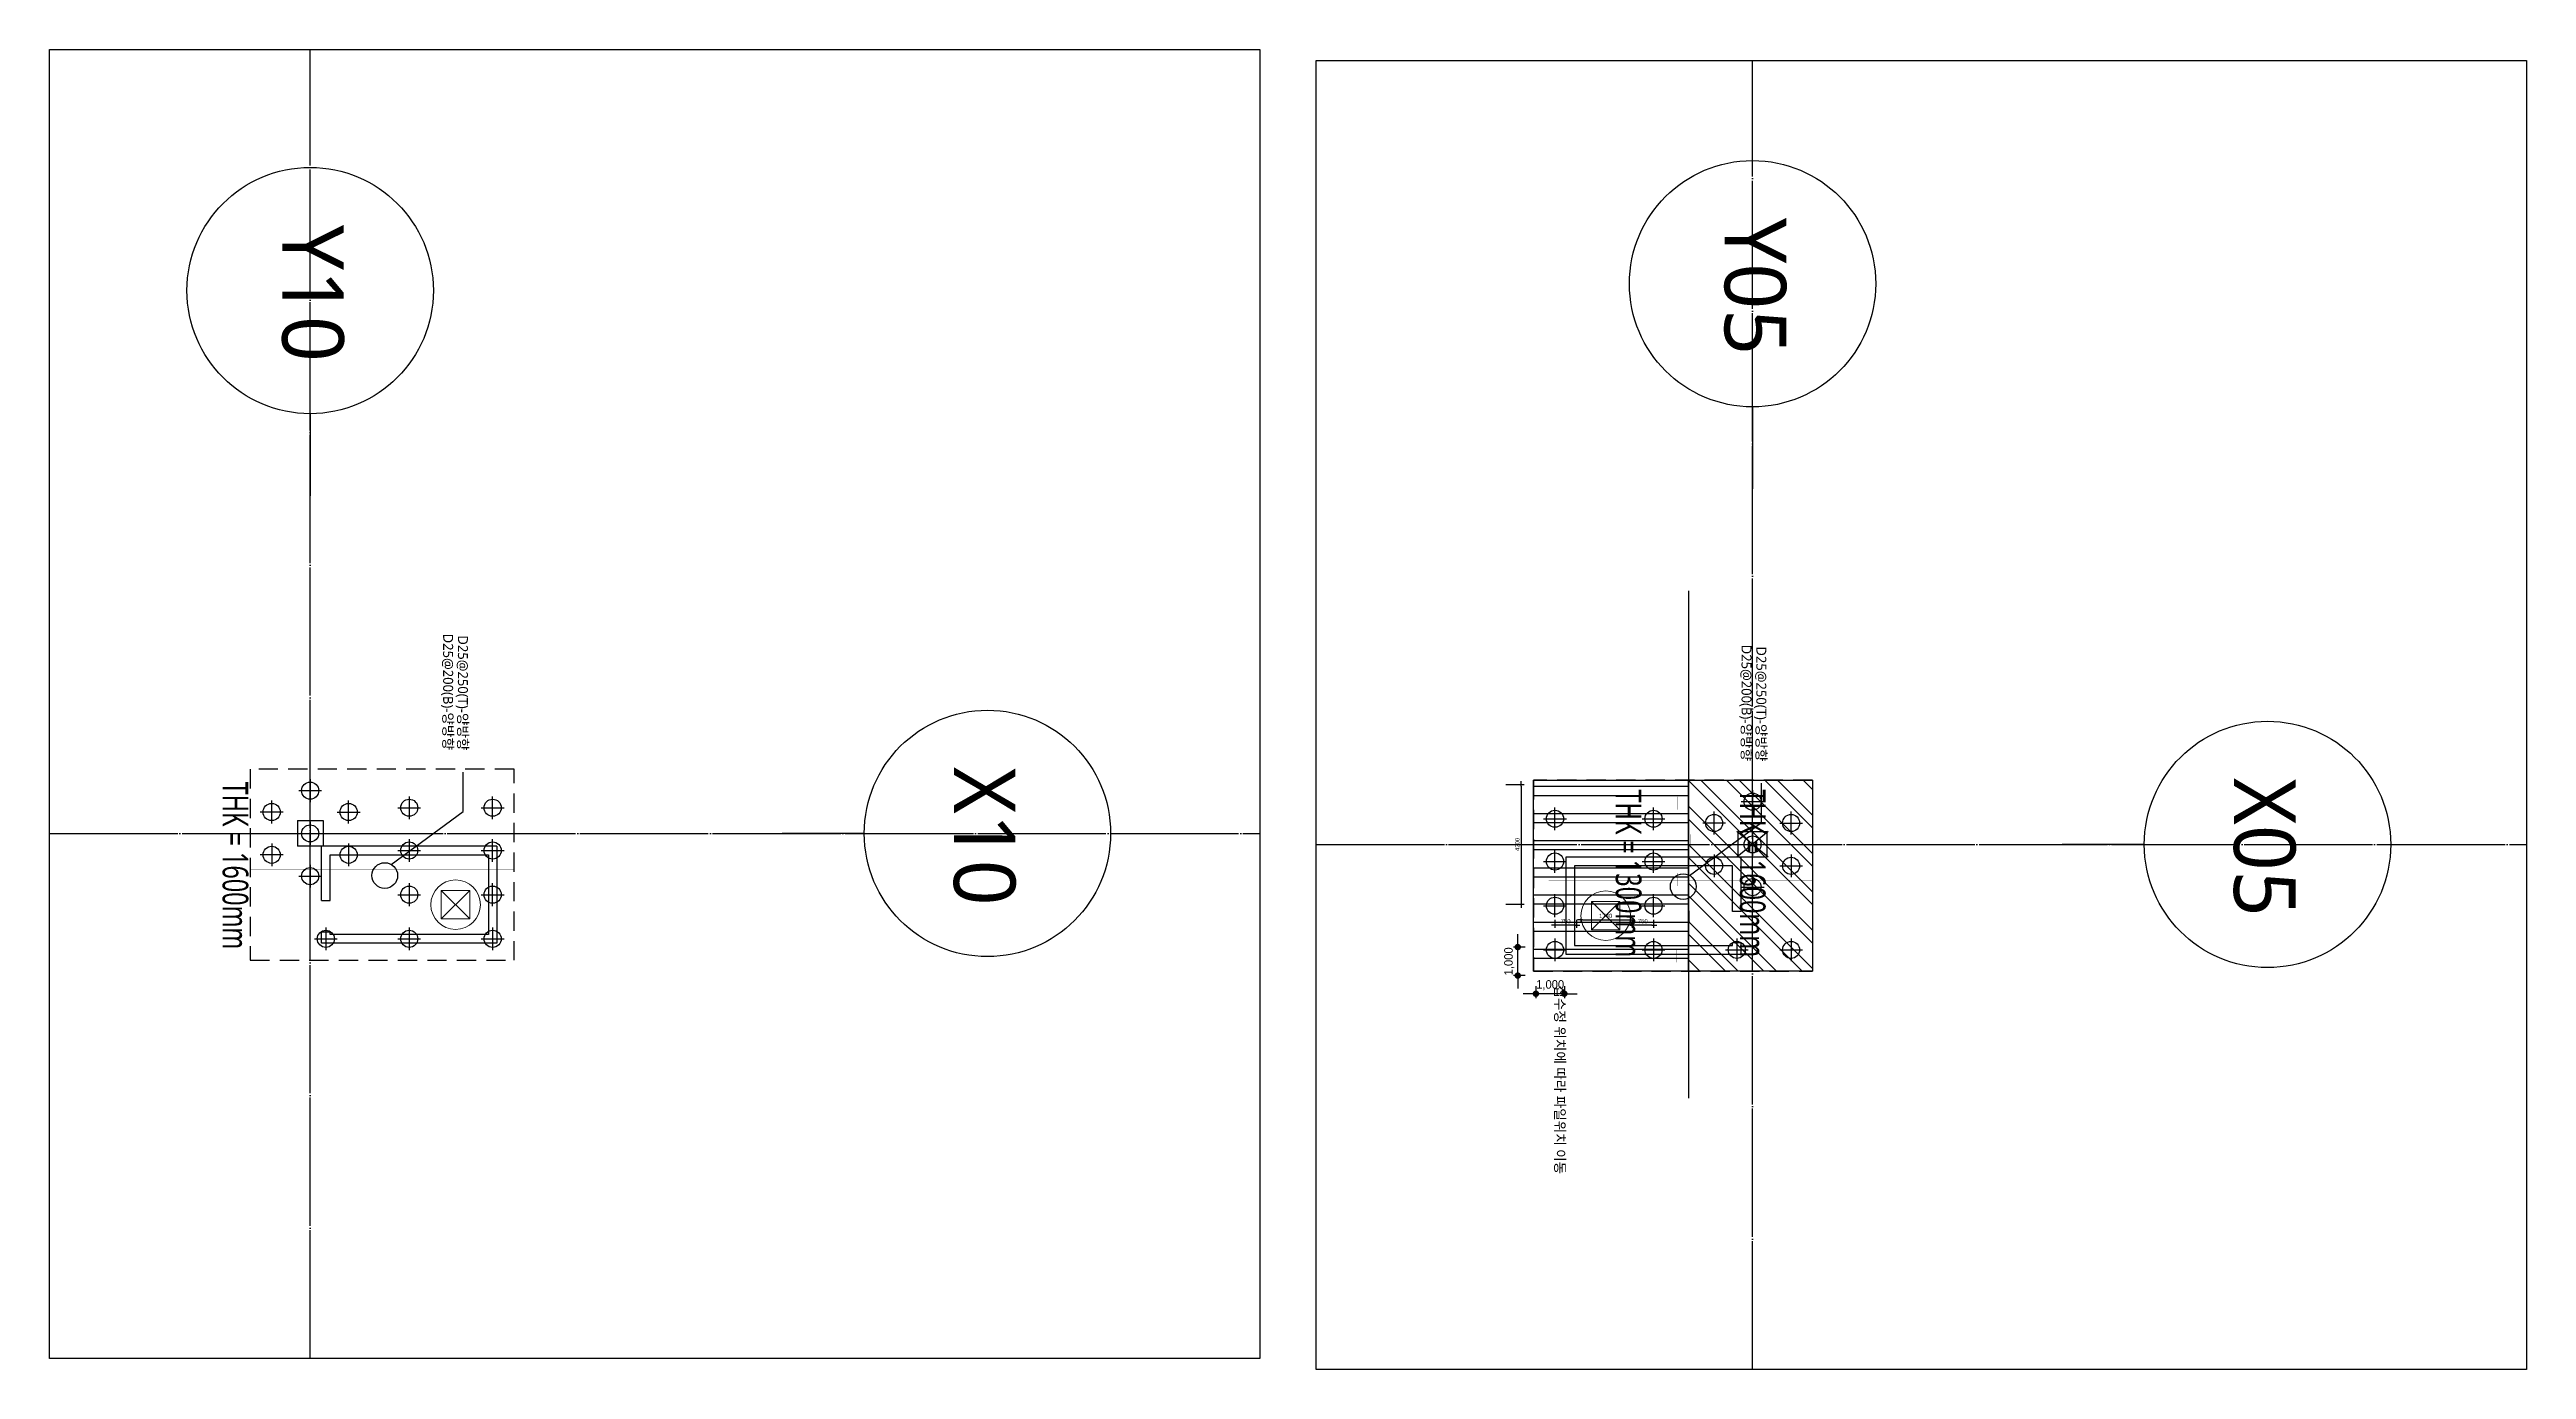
# Model space of a CAD drawing. Header units: millimetres. Extents: x 11948722 to 13111668, y -10771712 to -10232988.
# Drawn here: x 12502775 to 12589642, y -10410348 to -10364047 of the extents above; entities that cross this region are included whole.
import ezdxf
from ezdxf.enums import TextEntityAlignment as Align

# ---------------------------------------------------------------- set-up
doc = ezdxf.new("R2010")
doc.units = ezdxf.units.MM
doc.header["$LTSCALE"] = 150
doc.header["$MEASUREMENT"] = 0
for name, pattern in [('CEN', [6.2, 6, -0.1, 0, -0.1]), ('CONTINOUS', [0]), ('DASHED2', [0.375, 0.25, -0.125]), ('HID', [2.3, 1.5, -0.8]), ('HIDDEN2', [0.1875, 0.125, -0.0625]), ('XREF-구조평면도-안성 에버게인$0$XREF-구조평면도-안성 에버게인$0$HIDDEN', [2, 1, -1])]:
    doc.linetypes.add(name, pattern=pattern)
doc.layers.get('0').update_dxf_attribs({"linetype": 'CONTINUOUS'})
doc.layers.get('Defpoints').update_dxf_attribs({"color": 117, "linetype": 'CONTINUOUS'})
for name, color, linetype in [('!!집수정의견정리', 81, 'CONTINUOUS'), ('3 dim0', 7, 'CONTINUOUS'), ('__S-CEN', 8, 'CEN'), ('CEN', 1, 'CEN'), ('COL', 2, 'CONTINUOUS'), ('CON-C', 2, 'CONTINUOUS'), ('DIM', 7, 'CONTINUOUS'), ('F.LINE', 41, 'DASHED2'), ('F.NAME', 6, 'CONTINUOUS'), ('NOTE', 7, 'CONTINUOUS'), ('PILE', 1, 'CONTINUOUS'), ('x-평면도$0$SYM-2', 7, 'CONTINUOUS'), ('XREF-구조평면도-안성 에버게인$0$XREF-구조평면도-안성 에버게인$0$주철근', 2, 'CONTINUOUS')]:
    doc.layers.add(name, color=color, linetype=linetype)
doc.layers.add('집수정 1.90 x 1.700', color=3, linetype='CONTINUOUS', lineweight=0)
doc.styles.add('AUDIT_D_190715091641-0', font='')
doc.styles.add('GHS', font='Dotum.ttf')
doc.styles.get("Standard").update_dxf_attribs({"font": 'NanumGothic.ttf'})
doc.styles.get('AUDIT_D_190715091641-0').set_extended_font_data('Dotum')
doc.dimstyles.new('scale600', dxfattribs={"dimscale": 600, "dimtxt": 2, "dimasz": 1, "dimexe": 1, "dimexo": 2.5, "dimgap": 0.8, "dimtad": 1, "dimdec": 0, "dimzin": 0, "dimdsep": 46, "dimlunit": 6, "dimtxsty": 'AUDIT_D_190715091641-0', "dimblk": 'DOT', "dimcen": 0, "dimdle": 1, "dimclrd": 256, "dimclre": 256, "dimclrt": 3, "dimadec": 0, "dimazin": 0, "dimtfac": 1, "dimtdec": 0, "dimtix": 1, "dimtmove": 2, "dimatfit": 3, "dimldrblk": 'DOT', "dimfxl": 1, "dimtolj": 1, "dimtzin": 0, "dimarcsym": 0})
doc.dimstyles.new('YW.PC.ST', dxfattribs={"dimscale": 100, "dimtxt": 1.5, "dimasz": 0.6, "dimexe": 1, "dimexo": 1, "dimgap": 0.6, "dimtad": 1, "dimdec": 0, "dimzin": 0, "dimdsep": 46, "dimtxsty": 'GHS', "dimblk1": '_RXDOT', "dimblk2": '_RXDOT', "dimsah": 1, "dimcen": 0, "dimdle": 8, "dimclrd": 120, "dimclre": 120, "dimclrt": 7, "dimadec": 0, "dimazin": 0, "dimtfac": 1, "dimtdec": 0, "dimtix": 1, "dimtmove": 2, "dimatfit": 3, "dimldrblk": 'CLOSEDBLANK', "dimfxl": 1, "dimtolj": 1, "dimtzin": 0, "dimarcsym": 0})

msp = doc.modelspace()

# ---------------------------------------------------------------- texts
at = {"layer": '!!집수정의견정리', "linetype": 'CONTINOUS'}
msp.add_text('집수정 위치에 따라 파일위치 이동 ', height=350, rotation=270, dxfattribs=at).set_placement((12555749.7, -10396875.1), align=Align.MIDDLE_LEFT)
at = {"layer": 'F.NAME', "color": 140, "width": 0.7}
for s, p in [('THK = 1600mm', (12509294.7, -10392670.1)), ('THK = 1300mm', (12558155.4, -10392945.5)), ('THK = 1600mm', (12562505.4, -10392945.5))]:
    msp.add_text(s, height=900, rotation=270, dxfattribs=at).set_placement(p, align=Align.MIDDLE_CENTER)
at = {"layer": 'NOTE'}
for s, p in [('D25@200(B)-양방향', (12516754.3, -10384538.3)), ('D25@250(T)-양방향', (12517273.2, -10384598.1)), ('D25@200(B)-양방향', (12562289.7, -10384925.1)), ('D25@200(B)-양방향', (12562289.7, -10384925.1)), ('D25@250(T)-양방향', (12562808.7, -10384984.8)), ('D25@250(T)-양방향', (12562808.7, -10384984.8))]:
    msp.add_text(s, height=350, rotation=270, dxfattribs=at).set_placement(p, align=Align.MIDDLE_LEFT)
at = {"layer": 'x-평면도$0$SYM-2', "color": 3}
for s, p in [('Y10', (12512015.3, -10372598.2)), ('Y05', (12562600.8, -10372359.2)), ('X10', (12535570.3, -10391643.5)), ('X05', (12580463.4, -10392030.2))]:
    msp.add_text(s, height=2160, rotation=270, dxfattribs=at).set_placement(p, align=Align.MIDDLE_CENTER)

# ---------------------------------------------------------------- blocks, each defined once
blk = doc.blocks.new('_Dot')
at = {"color": 0, "linetype": 'ByBlock', "lineweight": -2}
blk.add_line((-0.5, 0), (-1, 0), dxfattribs=at)
at = {"color": 0, "linetype": 'ByBlock', "const_width": 0.5}
blk.add_lwpolyline([(-0.25, 0, 1), (0.25, 0, 1)], format="xyb", close=True, dxfattribs=at)
blk = doc.blocks.new('*D1998')
at = {"layer": '3 dim0', "lineweight": -2}
for p, q in [((12554903, -10396907), (12554903, -10397318)), ((12555903, -10396907), (12555903, -10397318)), ((12554678, -10397168), (12554453, -10397168)), ((12555903, -10397168), (12554903, -10397168)), ((12556128, -10397168), (12556353, -10397168))]:
    blk.add_line(p, q, dxfattribs=at)
at = {"layer": 'Defpoints', "color": 0, "ltscale": 1200}
for p in [(12554903, -10396532), (12555903, -10396532), (12554903, -10397168)]:
    blk.add_point(p, dxfattribs=at)
at = {"layer": '3 dim0', "lineweight": -2, "ltscale": 1200, "xscale": 225, "yscale": 225, "zscale": 225}
blk.add_blockref('_Dot', (12554903, -10397168), dxfattribs=at)
at = {"layer": '3 dim0', "lineweight": -2, "ltscale": 1200, "xscale": 225, "yscale": 225, "zscale": 225, "rotation": 180}
blk.add_blockref('_Dot', (12555903, -10397168), dxfattribs=at)
at = {"layer": '3 dim0', "color": 3, "ltscale": 1200, "insert": (12555403, -10396869), "char_height": 300, "attachment_point": 5, "style": 'AUDIT_D_190715091641-0'}
blk.add_mtext('\\A1;1,000', dxfattribs=at)
blk = doc.blocks.new('*D1999')
at = {"layer": '3 dim0', "lineweight": -2}
for p, q in [((12554267, -10395307), (12554267, -10395082)), ((12554528, -10395532), (12554117, -10395532)), ((12554267, -10396532), (12554267, -10395532)), ((12554528, -10396532), (12554117, -10396532)), ((12554267, -10396757), (12554267, -10396982))]:
    blk.add_line(p, q, dxfattribs=at)
at = {"layer": 'Defpoints', "color": 0, "ltscale": 1200}
for p in [(12554267, -10395532), (12554903, -10395532), (12554903, -10396532)]:
    blk.add_point(p, dxfattribs=at)
at = {"layer": '3 dim0', "lineweight": -2, "ltscale": 1200, "xscale": 225, "yscale": 225, "zscale": 225}
for p, rotation in [((12554267, -10395532), 270), ((12554267, -10396532), 90)]:
    blk.add_blockref('_Dot', p, dxfattribs=dict(at, rotation=rotation))
at = {"layer": '3 dim0', "color": 3, "ltscale": 1200, "insert": (12553968, -10396032), "char_height": 300, "attachment_point": 5, "rotation": 90, "style": 'AUDIT_D_190715091641-0'}
blk.add_mtext('\\A1;1,000', dxfattribs=at)
blk = doc.blocks.new('_RXDOT')
at = {"color": 0, "linetype": 'ByBlock'}
blk.add_line((-1, 0), (2, 0), dxfattribs=at)
at = {"color": 0, "linetype": 'ByBlock', "const_width": 0.5}
blk.add_lwpolyline([(-0.25, 0, 1), (0.25, 0, 1)], format="xyb", close=True, dxfattribs=at)
blk = doc.blocks.new('*D2000')
at = {"layer": 'Defpoints', "color": 0, "ltscale": 1200}
for p in [(12553751, -10389831), (12553751, -10394031), (12554387, -10394031)]:
    blk.add_point(p, dxfattribs=at)
at = {"layer": 'DIM', "color": 120, "lineweight": -2}
for p, q in [((12553851, -10389831), (12554487, -10389831)), ((12554387, -10389891), (12554387, -10393971)), ((12553851, -10394031), (12554487, -10394031))]:
    blk.add_line(p, q, dxfattribs=at)
at = {"layer": 'DIM', "color": 120, "lineweight": -2, "ltscale": 1200, "xscale": 60, "yscale": 60, "zscale": 60}
for p, rotation in [((12554387, -10389831), 90), ((12554387, -10394031), 270)]:
    blk.add_blockref('_RXDOT', p, dxfattribs=dict(at, rotation=rotation))
at = {"layer": 'DIM', "color": 7, "ltscale": 1200, "insert": (12554252, -10391931), "char_height": 150, "attachment_point": 5, "rotation": 90, "style": 'GHS'}
blk.add_mtext('\\A1;4200', dxfattribs=at)
blk = doc.blocks.new('_ClosedBlank')
at = {"color": 0, "linetype": 'ByBlock', "lineweight": -2}
for p, q in [((-1, 0.2), (0, 0)), ((-1, 0.2), (-1, -0.2)), ((0, 0), (-1, -0.2))]:
    blk.add_line(p, q, dxfattribs=at)
blk = doc.blocks.new('*D2002')
at = {"layer": 'Defpoints', "color": 0, "ltscale": 1200}
for p in [(12558276, -10394478), (12559026, -10394481), (12558276, -10394758)]:
    blk.add_point(p, dxfattribs=at)
at = {"layer": 'DIM', "color": 120, "lineweight": -2}
for p, q in [((12558276, -10394578), (12558276, -10394858)), ((12558966, -10394758), (12558336, -10394758)), ((12559026, -10394581), (12559026, -10394858))]:
    blk.add_line(p, q, dxfattribs=at)
at = {"layer": 'DIM', "color": 120, "lineweight": -2, "ltscale": 1200, "xscale": 60, "yscale": 60, "zscale": 60, "rotation": 180}
blk.add_blockref('_RXDOT', (12558276, -10394758), dxfattribs=at)
at = {"layer": 'DIM', "color": 120, "lineweight": -2, "ltscale": 1200, "xscale": 60, "yscale": 60, "zscale": 60}
blk.add_blockref('_RXDOT', (12559026, -10394758), dxfattribs=at)
at = {"layer": 'DIM', "color": 7, "ltscale": 1200, "insert": (12558651, -10394622), "char_height": 150, "attachment_point": 5, "style": 'GHS'}
blk.add_mtext('\\A1;750', dxfattribs=at)
blk = doc.blocks.new('*D2003')
at = {"layer": 'Defpoints', "color": 0, "ltscale": 1200}
for p in [(12555571, -10394478), (12556321, -10394481), (12555571, -10394758)]:
    blk.add_point(p, dxfattribs=at)
at = {"layer": 'DIM', "color": 120, "lineweight": -2}
for p, q in [((12555571, -10394578), (12555571, -10394858)), ((12556261, -10394758), (12555631, -10394758)), ((12556321, -10394581), (12556321, -10394858))]:
    blk.add_line(p, q, dxfattribs=at)
at = {"layer": 'DIM', "color": 120, "lineweight": -2, "ltscale": 1200, "xscale": 60, "yscale": 60, "zscale": 60, "rotation": 180}
blk.add_blockref('_RXDOT', (12555571, -10394758), dxfattribs=at)
at = {"layer": 'DIM', "color": 120, "lineweight": -2, "ltscale": 1200, "xscale": 60, "yscale": 60, "zscale": 60}
blk.add_blockref('_RXDOT', (12556321, -10394758), dxfattribs=at)
at = {"layer": 'DIM', "color": 7, "ltscale": 1200, "insert": (12555946, -10394622), "char_height": 150, "attachment_point": 5, "style": 'GHS'}
blk.add_mtext('\\A1;750', dxfattribs=at)
blk = doc.blocks.new('*D2004')
at = {"layer": 'Defpoints', "color": 0, "ltscale": 1200}
for p in [(12556481, -10394431), (12558221, -10394431), (12558221, -10394574)]:
    blk.add_point(p, dxfattribs=at)
at = {"layer": 'DIM', "color": 120, "lineweight": -2}
for p, q in [((12556481, -10394531), (12556481, -10394674)), ((12556541, -10394574), (12558161, -10394574)), ((12558221, -10394531), (12558221, -10394674))]:
    blk.add_line(p, q, dxfattribs=at)
at = {"layer": 'DIM', "color": 120, "lineweight": -2, "ltscale": 1200, "xscale": 60, "yscale": 60, "zscale": 60, "rotation": 180}
blk.add_blockref('_RXDOT', (12556481, -10394574), dxfattribs=at)
at = {"layer": 'DIM', "color": 120, "lineweight": -2, "ltscale": 1200, "xscale": 60, "yscale": 60, "zscale": 60}
blk.add_blockref('_RXDOT', (12558221, -10394574), dxfattribs=at)
at = {"layer": 'DIM', "color": 7, "ltscale": 1200, "insert": (12557351, -10394439), "char_height": 150, "attachment_point": 5, "style": 'GHS'}
blk.add_mtext('\\A1;1740', dxfattribs=at)

# ---------------------------------------------------------------- dimensions: what is measured, and where the dimension line sits
at = {"layer": '3 dim0'}
for base, p1, p2, angle, picture, middle in [((12554266.8, -10395531.7), (12554903, -10396531.7), (12554903, -10395531.7), 90, '*D1999', (12553967.7, -10396031.7)), ((12554903, -10397167.8), (12555903, -10396531.7), (12554903, -10396531.7), 180, '*D1998', (12555403, -10396868.7))]:
    dim = msp.add_linear_dim(base=base, p1=p1, p2=p2, angle=angle, dimstyle='scale600', override={"dimscale": 150, "dimasz": 1.5, "dimtmove": 0}, dxfattribs=at)
    dim.commit()
    dim.dimension.update_dxf_attribs({"geometry": picture, "text_midpoint": middle})
at = {"layer": 'DIM'}
dim = msp.add_linear_dim(base=(12554387.4, -10394030.5), p1=(12553751.2, -10389830.9), p2=(12553751.2, -10394030.5), angle=270, dimstyle='YW.PC.ST', dxfattribs=at)
dim.commit()
dim.dimension.update_dxf_attribs({"geometry": '*D2000', "text_midpoint": (12554252.3, -10391930.7)})
for base, p1, p2, picture, middle in [((12555571.2, -10394757.5), (12556321.2, -10394480.7), (12555571.2, -10394477.7), '*D2003', (12555946.2, -10394622.4)), ((12558221.2, -10394573.6), (12556481.2, -10394430.7), (12558221.2, -10394430.7), '*D2004', (12557351.2, -10394438.5)), ((12558275.9, -10394757.5), (12559026.2, -10394480.7), (12558275.9, -10394477.7), '*D2002', (12558651.1, -10394622.4))]:
    dim = msp.add_linear_dim(base=base, p1=p1, p2=p2, dimstyle='YW.PC.ST', dxfattribs=at)
    dim.commit()
    dim.dimension.update_dxf_attribs({"geometry": picture, "text_midpoint": middle})

# ---------------------------------------------------------------- hatches: boundary and pattern name
at = {"layer": 'PILE', "linetype": 'CONTINOUS'}
h = msp.add_hatch(dxfattribs=at)
h.set_pattern_fill('ANSI32', color=6, scale=100, angle=315)
h.set_pattern_definition([(360, (9263670.4, -2498430), (4e-10, 952.5), []), (360, (9263987.9, -2498747.5), (4e-10, 952.5), [])])
h.paths.add_polyline_path([(12560251.2, -10396380.7), (12560251.2, -10389680.7), (12554821.2, -10389680.7), (12554821.2, -10396380.7)])
h = msp.add_hatch(dxfattribs=at)
h.set_pattern_fill('ANSI32', color=6, scale=100, angle=270)
h.set_pattern_definition([(315, (9267529.2, -2489652.3), (673.51921, 673.51921), []), (315, (9267529.2, -2490101.3), (673.51921, 673.51921), [])])
h.paths.add_polyline_path([(12560251.2, -10396380.7), (12560251.2, -10389680.7), (12564601.2, -10389680.7), (12564601.2, -10396380.7)])

# ---------------------------------------------------------------- linework, layer by layer
at = {"layer": '__S-CEN', "ltscale": 5}
for p, q in [((12511915.8, -10409961.7), (12511915.8, -10364047)), ((12562501.2, -10410348.5), (12562501.2, -10364433.7)), ((12502775.3, -10391544), (12545224.8, -10391544)), ((12547193, -10391930.7), (12589642.5, -10391930.7))]:
    msp.add_line(p, q, dxfattribs=at)
at = {"layer": 'CEN', "linetype": 'HIDDEN2'}
msp.add_line((12557851.2, -10394930.7), (12556851.2, -10393930.7), dxfattribs=at)
at = {"layer": 'COL'}
for p, q in [((12511465.8, -10391094), (12512365.8, -10391094)), ((12511465.8, -10391094), (12511465.8, -10391994)), ((12512365.8, -10391094), (12512365.8, -10391994)), ((12562001.2, -10392380.7), (12562001.2, -10391480.7)), ((12562001.2, -10391480.7), (12563001.2, -10391480.7)), ((12563001.2, -10391480.7), (12563001.2, -10392380.7)), ((12518465.7, -10391994), (12511465.8, -10391994)), ((12512315.7, -10393894), (12512315.7, -10391994)), ((12512615.7, -10392294), (12518165.7, -10392294)), ((12512615.7, -10393894), (12512615.7, -10392294)), ((12518165.7, -10392294), (12518165.7, -10395094)), ((12518465.7, -10391994), (12518465.7, -10395394)), ((12562101.2, -10392380.7), (12555951.2, -10392380.7)), ((12555951.2, -10392380.7), (12555951.2, -10395780.7)), ((12561801.2, -10392680.7), (12556251.2, -10392680.7)), ((12556251.2, -10392680.7), (12556251.2, -10395480.7)), ((12561801.2, -10394280.7), (12561801.2, -10392680.7)), ((12563001.2, -10392380.7), (12562001.2, -10392380.7)), ((12562101.2, -10394280.7), (12562101.2, -10392380.7)), ((12512315.7, -10393894), (12512615.7, -10393894)), ((12562101.2, -10394280.7), (12561801.2, -10394280.7)), ((12512315.7, -10395394), (12512315.7, -10394994)), ((12512315.7, -10394994), (12512615.7, -10394994)), ((12518465.7, -10395394), (12512315.7, -10395394)), ((12512615.7, -10395094), (12512615.7, -10394994)), ((12518165.7, -10395094), (12512615.7, -10395094)), ((12561801.2, -10395480.7), (12561801.2, -10395380.7)), ((12562101.2, -10395380.7), (12561801.2, -10395380.7)), ((12562101.2, -10395780.7), (12562101.2, -10395380.7)), ((12555951.2, -10395780.7), (12562101.2, -10395780.7)), ((12556251.2, -10395480.7), (12561801.2, -10395480.7))]:
    msp.add_line(p, q, dxfattribs=at)
at = {"layer": 'CON-C', "ltscale": 1200}
for points in [[(12545224.8, -10364047), (12545224.8, -10409961.7), (12502775.3, -10409961.7), (12502775.3, -10364047)], [(12589642.5, -10364433.7), (12589642.5, -10410348.5), (12547193, -10410348.5), (12547193, -10364433.7)]]:
    msp.add_lwpolyline(points, close=True, dxfattribs=at)
at = {"layer": 'Defpoints'}
for p, q in [((12563051.2, -10391480.7), (12561951.2, -10392380.7)), ((12563051.2, -10392380.7), (12561951.2, -10391480.7))]:
    msp.add_line(p, q, dxfattribs=at)
at = {"layer": 'F.LINE', "linetype": 'HID', "ltscale": 3}
for p, q in [((12519065.7, -10389294), (12509815.8, -10389294)), ((12509815.8, -10389294), (12509815.8, -10395994)), ((12519065.7, -10395994), (12519065.7, -10389294)), ((12564601.2, -10389680.7), (12554821.2, -10389680.7)), ((12554821.2, -10389680.7), (12554821.2, -10396380.7)), ((12564601.2, -10389680.7), (12564601.2, -10396380.7)), ((12509815.8, -10395994), (12519065.7, -10395994)), ((12554821.2, -10396380.7), (12564601.2, -10396380.7))]:
    msp.add_line(p, q, dxfattribs=at)
at = {"layer": 'NOTE'}
for p, q in [((12517278.8, -10390773.8), (12517278.8, -10389399.7)), ((12562814.3, -10391160.6), (12562814.3, -10389786.5)), ((12562814.3, -10391160.6), (12562814.3, -10389786.5)), ((12514757.7, -10392632.8), (12517278.8, -10390773.8)), ((12560293.1, -10393019.6), (12562814.3, -10391160.6)), ((12560293.1, -10393019.6), (12562814.3, -10391160.6))]:
    msp.add_line(p, q, dxfattribs=at)
for centre in [(12514532.7, -10393022.6), (12560068.1, -10393409.3), (12560068.1, -10393409.3)]:
    msp.add_circle(centre, 450, dxfattribs=at)
at = {"layer": 'PILE', "linetype": 'CONTINOUS'}
msp.add_line((12560251.2, -10383030.5), (12560251.2, -10400831.3), dxfattribs=at)
at = {"layer": 'PILE'}
for p, q in [((12511515.8, -10390044), (12512315.8, -10390044)), ((12511915.8, -10389644), (12511915.8, -10390444)), ((12562502.9, -10390030.7), (12562502.9, -10390830.7)), ((12510965.8, -10390794), (12510165.8, -10390794)), ((12510565.8, -10391194), (12510565.8, -10390394)), ((12512865.8, -10390794), (12513665.8, -10390794)), ((12513265.8, -10391194), (12513265.8, -10390394)), ((12514990.7, -10390644), (12515790.7, -10390644)), ((12515390.7, -10390244), (12515390.7, -10391044)), ((12517915.7, -10390644), (12518715.7, -10390644)), ((12518315.7, -10391044), (12518315.7, -10390244)), ((12555171.2, -10391030.7), (12555971.2, -10391030.7)), ((12555571.2, -10391430.7), (12555571.2, -10390630.7)), ((12558626.2, -10391030.7), (12559426.2, -10391030.7)), ((12559026.2, -10391430.7), (12559026.2, -10390630.7)), ((12561152.9, -10391580.7), (12561152.9, -10390780.7)), ((12562102.9, -10390430.7), (12562902.9, -10390430.7)), ((12563852.9, -10391580.7), (12563852.9, -10390780.7)), ((12510565.8, -10391894), (12510565.8, -10392694)), ((12511515.8, -10391544), (12512315.8, -10391544)), ((12511915.8, -10391144), (12511915.8, -10391944)), ((12513265.8, -10391894), (12513265.8, -10392694)), ((12515390.7, -10391744), (12515390.7, -10392544)), ((12518315.7, -10392544), (12518315.7, -10391744)), ((12561552.9, -10391180.7), (12560752.9, -10391180.7)), ((12562502.9, -10391530.7), (12562502.9, -10392330.7)), ((12563452.9, -10391180.7), (12564252.9, -10391180.7)), ((12510965.8, -10392294), (12510165.8, -10392294)), ((12511915.8, -10392644), (12511915.8, -10393444)), ((12512865.8, -10392294), (12513665.8, -10392294)), ((12514990.7, -10392144), (12515790.7, -10392144)), ((12517915.7, -10392144), (12518715.7, -10392144)), ((12555171.2, -10392530.7), (12555971.2, -10392530.7)), ((12555571.2, -10392930.7), (12555571.2, -10392130.7)), ((12558626.2, -10392530.7), (12559426.2, -10392530.7)), ((12559026.2, -10392930.7), (12559026.2, -10392130.7)), ((12561552.9, -10392680.7), (12560752.9, -10392680.7)), ((12561152.9, -10392280.7), (12561152.9, -10393080.7)), ((12562102.9, -10391930.7), (12562902.9, -10391930.7)), ((12563452.9, -10392680.7), (12564252.9, -10392680.7)), ((12563852.9, -10392280.7), (12563852.9, -10393080.7)), ((12511515.8, -10393044), (12512315.8, -10393044)), ((12515390.7, -10393294), (12515390.7, -10394094)), ((12518315.7, -10394094), (12518315.7, -10393294)), ((12562102.9, -10393430.7), (12562902.9, -10393430.7)), ((12562502.9, -10393030.7), (12562502.9, -10393830.7)), ((12514990.7, -10393694), (12515790.7, -10393694)), ((12517915.7, -10393694), (12518715.7, -10393694)), ((12555171.2, -10394080.7), (12555971.2, -10394080.7)), ((12555571.2, -10394480.7), (12555571.2, -10393680.7)), ((12558626.2, -10394080.7), (12559426.2, -10394080.7)), ((12559026.2, -10394480.7), (12559026.2, -10393680.7)), ((12512065.7, -10395244), (12512865.7, -10395244)), ((12512465.7, -10394844), (12512465.7, -10395644)), ((12514990.7, -10395244), (12515790.7, -10395244)), ((12515390.7, -10394844), (12515390.7, -10395644)), ((12517915.7, -10395244), (12518715.7, -10395244)), ((12518315.7, -10394844), (12518315.7, -10395644)), ((12555571.2, -10395230.7), (12555571.2, -10396030.7)), ((12559026.2, -10395230.7), (12559026.2, -10396030.7)), ((12561951.2, -10395230.7), (12561951.2, -10396030.7)), ((12563852.9, -10395230.7), (12563852.9, -10396030.7)), ((12555171.2, -10395630.7), (12555971.2, -10395630.7)), ((12558626.2, -10395630.7), (12559426.2, -10395630.7)), ((12561551.2, -10395630.7), (12562351.2, -10395630.7)), ((12563452.9, -10395630.7), (12564252.9, -10395630.7))]:
    msp.add_line(p, q, dxfattribs=at)
at = {"layer": 'PILE', "linetype": 'CONTINOUS'}
for points in [[(12560251.2, -10389680.7), (12560251.2, -10396380.7), (12554821.2, -10396380.7), (12554821.2, -10389680.7)], [(12564601.2, -10389680.7), (12564601.2, -10396380.7), (12560251.2, -10396380.7), (12560251.2, -10389680.7)], [(12564601.2, -10389680.7), (12564601.2, -10396380.7), (12560251.2, -10396380.7), (12560251.2, -10389680.7)]]:
    msp.add_lwpolyline(points, close=True, dxfattribs=at)
at = {"layer": 'PILE', "color": 7}
for centre in [(12511915.8, -10390044), (12562502.9, -10390430.7), (12510565.8, -10390794), (12513265.8, -10390794), (12515390.7, -10390644), (12518315.7, -10390644), (12555571.2, -10391030.7), (12559026.2, -10391030.7), (12561152.9, -10391180.7), (12563852.9, -10391180.7), (12511915.8, -10391544), (12515390.7, -10392144), (12518315.7, -10392144), (12562502.9, -10391930.7), (12510565.8, -10392294), (12511915.8, -10393044), (12513265.8, -10392294), (12555571.2, -10392530.7), (12559026.2, -10392530.7), (12561152.9, -10392680.7), (12563852.9, -10392680.7), (12515390.7, -10393694), (12518315.7, -10393694), (12562502.9, -10393430.7), (12555571.2, -10394080.7), (12559026.2, -10394080.7), (12512465.7, -10395244), (12515390.7, -10395244), (12518315.7, -10395244), (12555571.2, -10395630.7), (12559026.2, -10395630.7), (12561951.2, -10395630.7), (12563852.9, -10395630.7)]:
    msp.add_circle(centre, 300, dxfattribs=at)
at = {"layer": 'x-평면도$0$SYM-2'}
for p, q in [((12511915.8, -10376820.7), (12511915.8, -10379700.7)), ((12562501.2, -10376581.6), (12562501.2, -10379461.6)), ((12531347.8, -10391543.9), (12528467.8, -10391543.9)), ((12576240.9, -10391930.7), (12573360.9, -10391930.7))]:
    msp.add_line(p, q, dxfattribs=at)
for centre in [(12511915.8, -10372500.7), (12562501.2, -10372261.6), (12535667.8, -10391543.9), (12580560.9, -10391930.7)]:
    msp.add_circle(centre, 4320, dxfattribs=at)
at = {"layer": 'XREF-구조평면도-안성 에버게인$0$XREF-구조평면도-안성 에버게인$0$주철근', "color": 3, "linetype": 'XREF-구조평면도-안성 에버게인$0$XREF-구조평면도-안성 에버게인$0$HIDDEN', "ltscale": 0.5, "const_width": 2}
for points in [[(12514307.7, -10389894), (12514307.7, -10395994)], [(12559872.4, -10389680.7), (12559843.1, -10396380.7)], [(12509815.8, -10393247.6), (12519065.7, -10393247.6)], [(12555351.2, -10393634.3), (12564601.2, -10393634.3)]]:
    msp.add_lwpolyline(points, dxfattribs=at)
at = {"layer": 'XREF-구조평면도-안성 에버게인$0$XREF-구조평면도-안성 에버게인$0$주철근', "color": 3, "ltscale": 0.06, "const_width": 2}
for points in [[(12514757.7, -10389894), (12514757.7, -10395994)], [(12560322.4, -10389680.7), (12560293.1, -10396380.7)], [(12509815.8, -10392797.6), (12519065.7, -10392797.6)], [(12555351.2, -10393184.3), (12564601.2, -10393184.3)]]:
    msp.add_lwpolyline(points, dxfattribs=at)
at = {"layer": '집수정 1.90 x 1.700', "color": 3, "ltscale": 240}
for p, q in [((12517515.7, -10394544), (12516515.7, -10393544)), ((12517515.7, -10393544), (12516515.7, -10394544)), ((12517515.7, -10394544), (12516515.7, -10393544)), ((12557851.2, -10393930.7), (12556851.2, -10394930.7)), ((12557851.2, -10394930.7), (12556851.2, -10393930.7))]:
    msp.add_line(p, q, dxfattribs=at)
for points in [[(12517515.7, -10393543.9), (12517515.7, -10394543.9), (12516515.7, -10394543.9), (12516515.7, -10393543.9)], [(12557851.2, -10393930.7), (12557851.2, -10394930.7), (12556851.2, -10394930.7), (12556851.2, -10393930.7)]]:
    msp.add_lwpolyline(points, close=True, dxfattribs=at)
for centre in [(12517015.7, -10394043.9), (12557351.2, -10394430.7)]:
    msp.add_circle(centre, 870, dxfattribs=at)

msp.set_redraw_order([(e.dxf.handle, doc.entitydb.next_handle()) for e in msp.query("TEXT MTEXT ATTDEF DIMENSION ARC_DIMENSION")])  # texts and dimensions are drawn at this point

doc.saveas('drawing.dxf')
